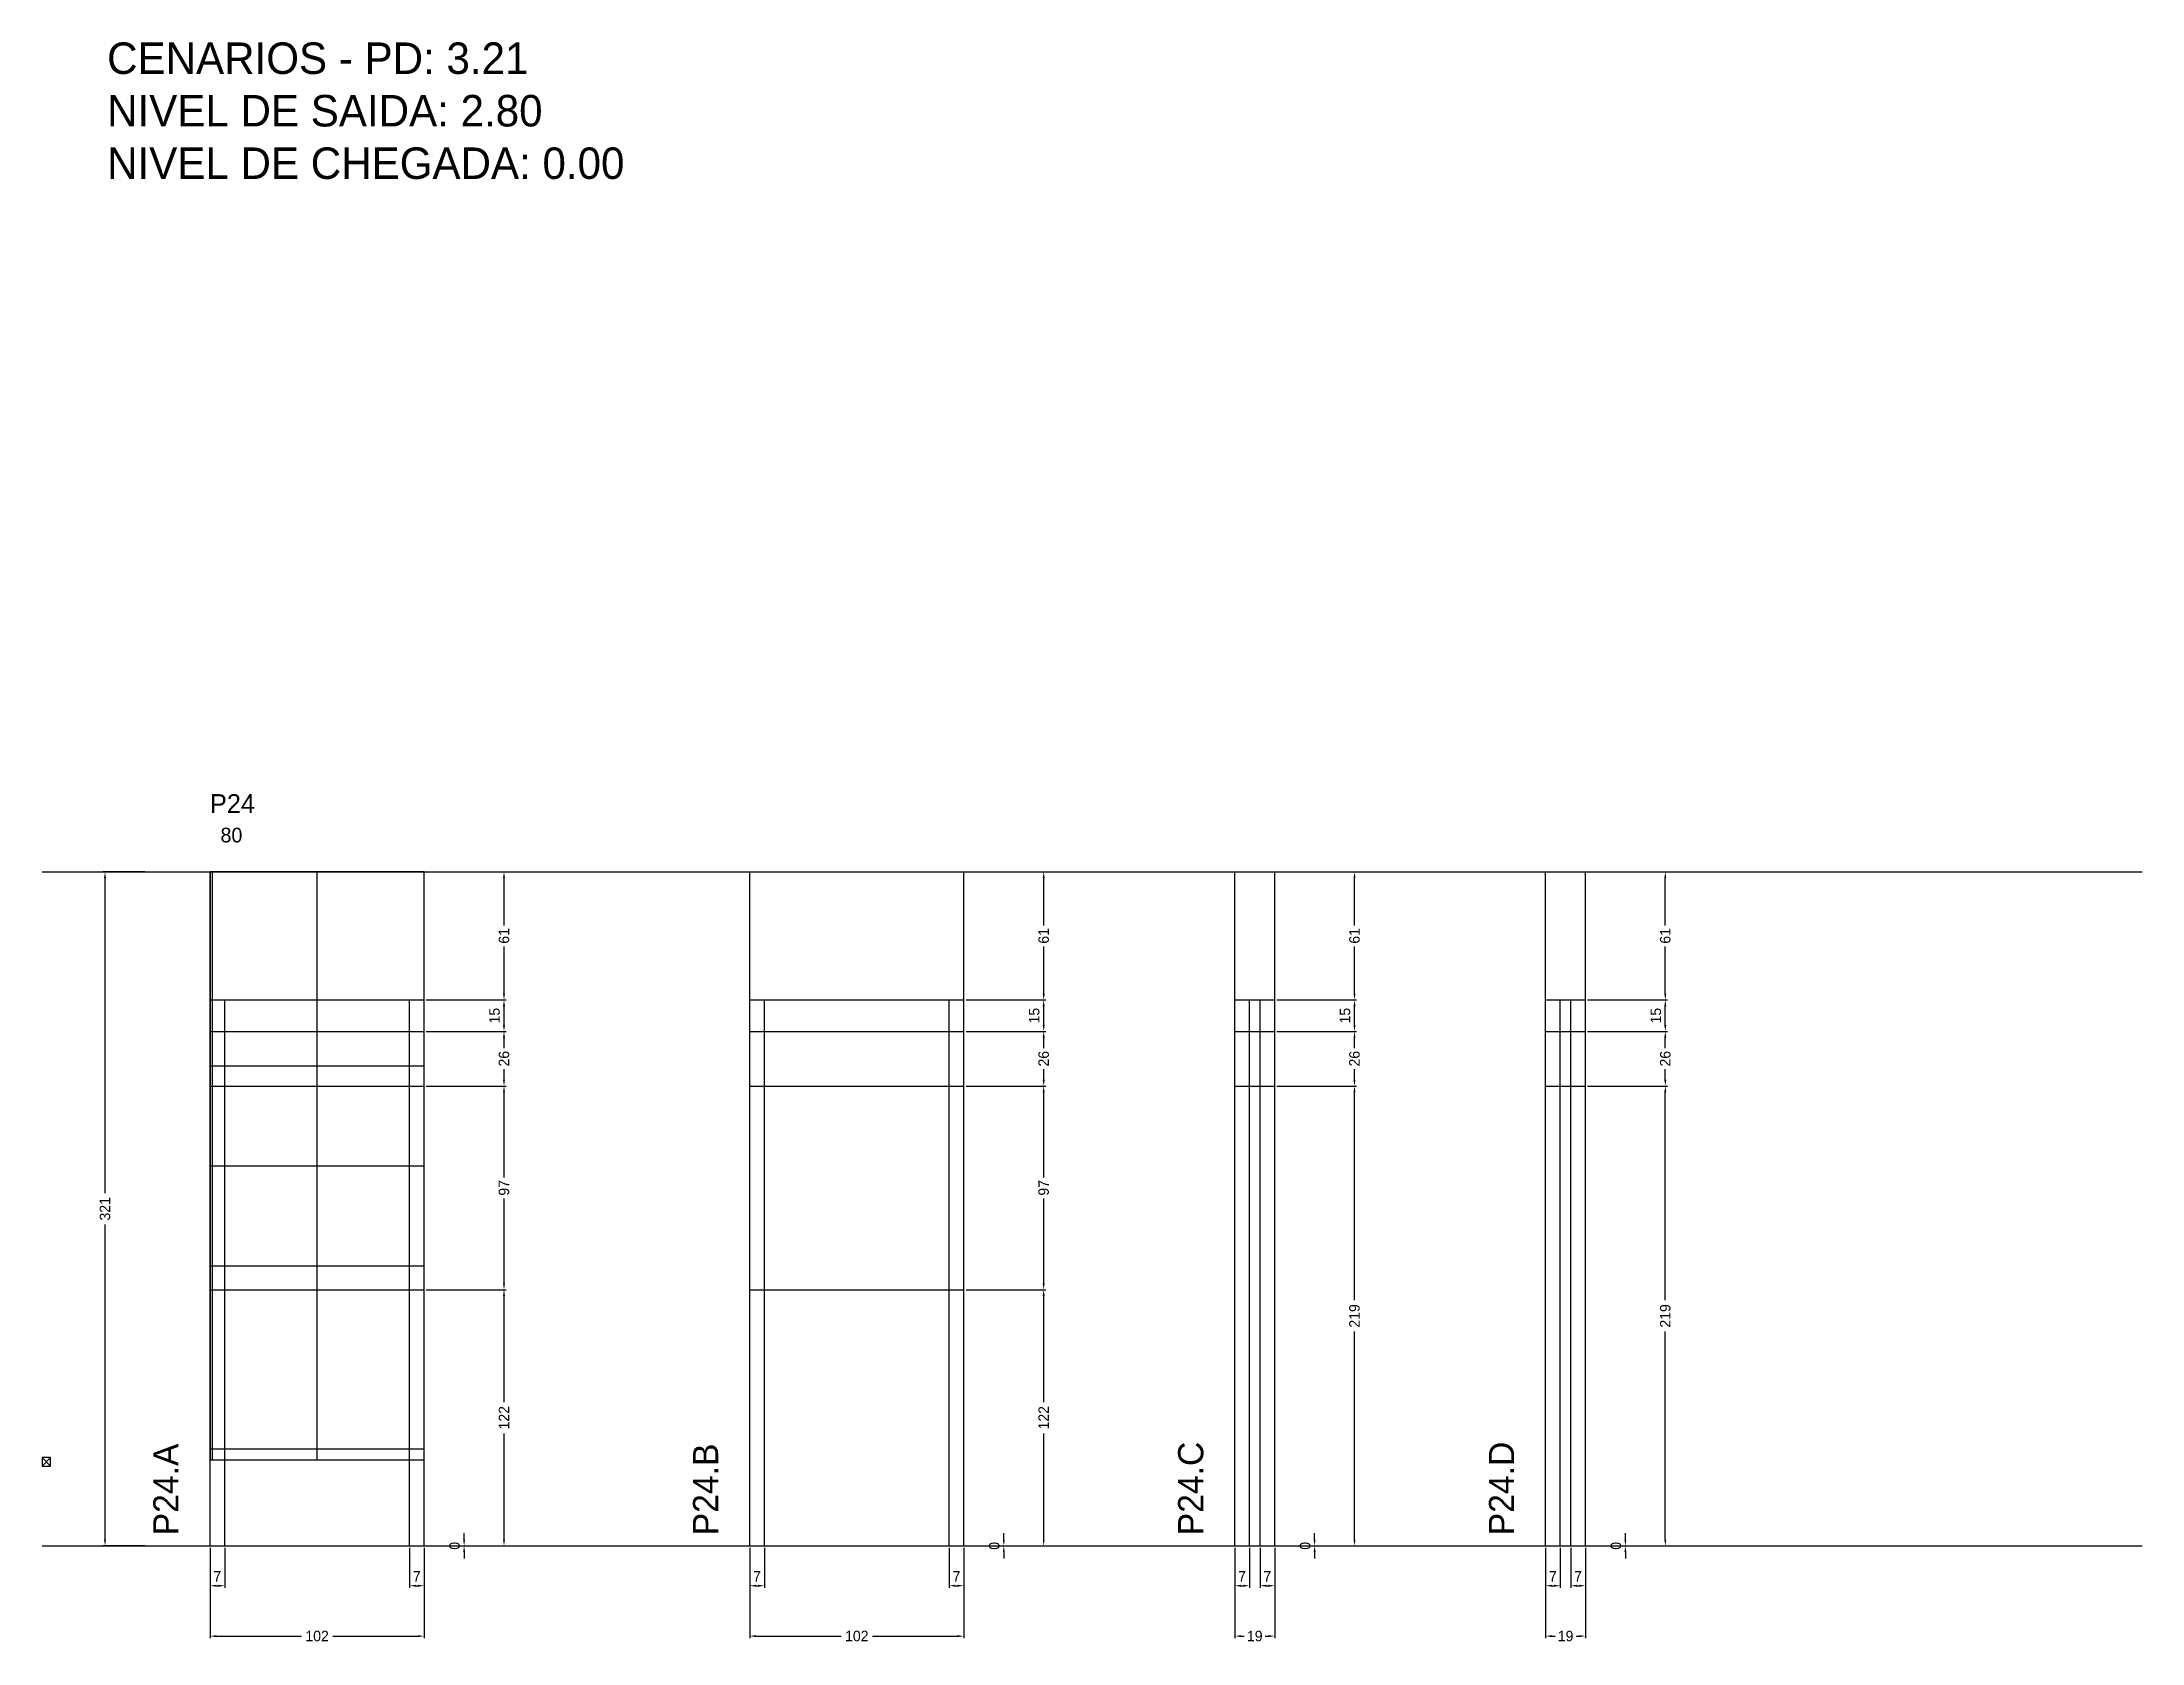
# Model space of a CAD drawing. Header units: centimetres. Extents: x -8500 to 4297, y -467 to 295.
# Drawn here: x -7000 to -6000, y -467 to 295 of the extents above; entities that cross this region are included whole.
import ezdxf

# ---------------------------------------------------------------- set-up
doc = ezdxf.new("R2010")
doc.units = ezdxf.units.CM
doc.linetypes.add('DASHED', pattern=[2, -2])
for name, color, linetype in [('CHAPA', 140, 'Continuous'), ('COTA', 241, 'Continuous'), ('Madeira', 30, 'Continuous'), ('MEIO_PONT', 160, 'Continuous'), ('NOMENCLATURA', 7, 'Continuous'), ('Nível', 160, 'Continuous'), ('Painéis', 200, 'Continuous'), ('Perfil Metálico', 150, 'Continuous'), ('SARR_2.2x7', 40, 'Continuous'), ('SARRAFO DE PRESSAO', 200, 'Continuous'), ('texto', 7, 'Continuous'), ('TEXTO_GERAL', 7, 'Continuous')]:
    doc.layers.add(name, color=color, linetype=linetype)
doc.dimstyles.new('PAINEL-NOVA', dxfattribs={"dimtxt": 5, "dimasz": 3, "dimexe": 1, "dimexo": 1, "dimgap": 1, "dimtad": 1, "dimcen": 2.5, "dimazin": 3, "dimtfac": 1, "dimtmove": 0, "dimatfit": 3})

msp = doc.modelspace()

# ---------------------------------------------------------------- texts
at = {"layer": 'NOMENCLATURA'}
for s, p in [('CENARIOS - PD: 3.21', (-6969, 280)), ('NIVEL DE SAIDA: 2.80', (-6969, 255)), ('NIVEL DE CHEGADA: 0.00', (-6969, 230))]:
    msp.add_text(s, height=15, dxfattribs=at).set_placement(p)
for s, p in [('P24.A', (-6935, -416)), ('P24.B', (-6678, -416)), ('P24.C', (-6447, -416)), ('P24.D', (-6299, -416))]:
    msp.add_text(s, height=12, rotation=90, dxfattribs=at).set_placement(p)
at = {"layer": 'texto'}
msp.add_text('80', height=7, dxfattribs=at).set_placement((-6915, -86))
at = {"layer": 'TEXTO_GERAL'}
msp.add_text('P24', height=9, dxfattribs=at).set_placement((-6920, -72))

# ---------------------------------------------------------------- blocks, each defined once
blk = doc.blocks.new('_CLOSEDFILLED')
at = {"color": 0, "linetype": 'BYBLOCK'}
blk.add_solid([(-1, 0.16), (0, 0), (-1, -0.16)], dxfattribs=at)
blk = doc.blocks.new('*D1')
for p, q in [((-6951, -100), (-6971, -100)), ((-6970, -253), (-6970, -103)), ((-6970, -418), (-6970, -268)), ((-6951, -421), (-6971, -421))]:
    blk.add_line(p, q)
at = {"layer": 'Defpoints'}
for p in [(-6950, -100), (-6970, -421), (-6950, -421)]:
    blk.add_point(p, dxfattribs=at)
at = {"layer": 'COTA', "xscale": 3, "yscale": 3}
for p, rotation in [((-6970, -100), 90), ((-6970, -421), 270)]:
    blk.add_blockref('_CLOSEDFILLED', p, dxfattribs=dict(at, rotation=rotation))
at = {"layer": 'COTA', "insert": (-6970, -260.5), "char_height": 5, "attachment_point": 5, "rotation": 90}
blk.add_mtext('321', dxfattribs=at)
blk = doc.blocks.new('MULDURA')
at = {"layer": 'Paineis'}
for p, q in [((0, 0), (4, 4)), ((4, 0), (0, 4))]:
    blk.add_line(p, q, dxfattribs=at)
blk.add_lwpolyline([(0, 0), (4, 0), (4, 4), (0, 4)], close=True, dxfattribs=at)
blk = doc.blocks.new('*D3')
at = {"color": 4}
for p, q in [((-6817, -299), (-6779, -299)), ((-6780, -352.5), (-6780, -302)), ((-6780, -418), (-6780, -367.5)), ((-6817, -421), (-6779, -421))]:
    blk.add_line(p, q, dxfattribs=at)
at = {"layer": 'Defpoints'}
for p in [(-6818, -299), (-6818, -421), (-6780, -421)]:
    blk.add_point(p, dxfattribs=at)
at = {"layer": 'COTA', "color": 4, "xscale": 3, "yscale": 3}
for p, rotation in [((-6780, -299), 90), ((-6780, -421), 270)]:
    blk.add_blockref('_CLOSEDFILLED', p, dxfattribs=dict(at, rotation=rotation))
at = {"layer": 'COTA', "color": 4, "insert": (-6780, -360), "char_height": 5, "attachment_point": 5, "rotation": 90}
blk.add_mtext('122', dxfattribs=at)
blk = doc.blocks.new('*D4')
at = {"color": 4}
for p, q in [((-6817, -202), (-6779, -202)), ((-6780, -245.5), (-6780, -205)), ((-6780, -296), (-6780, -255.5)), ((-6817, -299), (-6779, -299))]:
    blk.add_line(p, q, dxfattribs=at)
at = {"layer": 'Defpoints'}
for p in [(-6818, -202), (-6818, -299), (-6780, -299)]:
    blk.add_point(p, dxfattribs=at)
at = {"layer": 'COTA', "color": 4, "xscale": 3, "yscale": 3}
for p, rotation in [((-6780, -202), 90), ((-6780, -299), 270)]:
    blk.add_blockref('_CLOSEDFILLED', p, dxfattribs=dict(at, rotation=rotation))
at = {"layer": 'COTA', "color": 4, "insert": (-6780, -250.5), "char_height": 5, "attachment_point": 5, "rotation": 90}
blk.add_mtext('97', dxfattribs=at)
blk = doc.blocks.new('*D5')
at = {"color": 4}
for p, q in [((-6817, -176), (-6779, -176)), ((-6780, -184), (-6780, -179)), ((-6780, -199), (-6780, -194)), ((-6817, -202), (-6779, -202))]:
    blk.add_line(p, q, dxfattribs=at)
at = {"layer": 'Defpoints'}
for p in [(-6818, -176), (-6818, -202), (-6780, -202)]:
    blk.add_point(p, dxfattribs=at)
at = {"layer": 'COTA', "color": 4, "xscale": 3, "yscale": 3}
for p, rotation in [((-6780, -176), 90), ((-6780, -202), 270)]:
    blk.add_blockref('_CLOSEDFILLED', p, dxfattribs=dict(at, rotation=rotation))
at = {"layer": 'COTA', "color": 4, "insert": (-6780, -189), "char_height": 5, "attachment_point": 5, "rotation": 90}
blk.add_mtext('26', dxfattribs=at)
blk = doc.blocks.new('*D6')
at = {"color": 4}
for p, q in [((-6817, -161), (-6779, -161)), ((-6780, -173), (-6780, -164)), ((-6817, -176), (-6779, -176))]:
    blk.add_line(p, q, dxfattribs=at)
at = {"layer": 'Defpoints'}
for p in [(-6818, -161), (-6818, -176), (-6780, -176)]:
    blk.add_point(p, dxfattribs=at)
at = {"layer": 'COTA', "color": 4, "xscale": 3, "yscale": 3}
for p, rotation in [((-6780, -161), 90), ((-6780, -176), 270)]:
    blk.add_blockref('_CLOSEDFILLED', p, dxfattribs=dict(at, rotation=rotation))
at = {"layer": 'COTA', "color": 4, "insert": (-6784.5, -168.5), "char_height": 5, "attachment_point": 5, "rotation": 90}
blk.add_mtext('15', dxfattribs=at)
blk = doc.blocks.new('*D7')
at = {"color": 4}
for p, q in [((-6817, -100), (-6779, -100)), ((-6780, -125.5), (-6780, -103)), ((-6780, -158), (-6780, -135.5)), ((-6817, -161), (-6779, -161))]:
    blk.add_line(p, q, dxfattribs=at)
at = {"layer": 'Defpoints'}
for p in [(-6818, -100), (-6818, -161), (-6780, -161)]:
    blk.add_point(p, dxfattribs=at)
at = {"layer": 'COTA', "color": 4, "xscale": 3, "yscale": 3}
for p, rotation in [((-6780, -100), 90), ((-6780, -161), 270)]:
    blk.add_blockref('_CLOSEDFILLED', p, dxfattribs=dict(at, rotation=rotation))
at = {"layer": 'COTA', "color": 4, "insert": (-6780, -130.5), "char_height": 5, "attachment_point": 5, "rotation": 90}
blk.add_mtext('61', dxfattribs=at)
blk = doc.blocks.new('*D8')
at = {"color": 4}
for p, q in [((-6920, -422), (-6920, -441)), ((-6913, -422), (-6913, -441)), ((-6917, -440), (-6916, -440))]:
    blk.add_line(p, q, dxfattribs=at)
at = {"layer": 'Defpoints'}
for p in [(-6920, -421), (-6913, -421), (-6920, -440)]:
    blk.add_point(p, dxfattribs=at)
at = {"layer": 'COTA', "color": 4, "xscale": 3, "yscale": 3, "rotation": 180}
blk.add_blockref('_CLOSEDFILLED', (-6920, -440), dxfattribs=at)
at = {"layer": 'COTA', "color": 4, "xscale": 3, "yscale": 3}
blk.add_blockref('_CLOSEDFILLED', (-6913, -440), dxfattribs=at)
at = {"layer": 'COTA', "color": 4, "insert": (-6916.5, -435.5), "char_height": 5, "attachment_point": 5}
blk.add_mtext('7', dxfattribs=at)
blk = doc.blocks.new('*D9')
at = {"color": 4}
for p, q in [((-6825, -422), (-6825, -441)), ((-6818, -422), (-6818, -441)), ((-6822, -440), (-6821, -440))]:
    blk.add_line(p, q, dxfattribs=at)
at = {"layer": 'Defpoints'}
for p in [(-6825, -421), (-6818, -421), (-6825, -440)]:
    blk.add_point(p, dxfattribs=at)
at = {"layer": 'COTA', "color": 4, "xscale": 3, "yscale": 3, "rotation": 180}
blk.add_blockref('_CLOSEDFILLED', (-6825, -440), dxfattribs=at)
at = {"layer": 'COTA', "color": 4, "xscale": 3, "yscale": 3}
blk.add_blockref('_CLOSEDFILLED', (-6818, -440), dxfattribs=at)
at = {"layer": 'COTA', "color": 4, "insert": (-6821.5, -435.5), "char_height": 5, "attachment_point": 5}
blk.add_mtext('7', dxfattribs=at)
blk = doc.blocks.new('*D10')
at = {"color": 4}
for p, q in [((-6920, -422), (-6920, -465)), ((-6818, -422), (-6818, -465)), ((-6917, -464), (-6876.5, -464)), ((-6861.5, -464), (-6821, -464))]:
    blk.add_line(p, q, dxfattribs=at)
at = {"layer": 'Defpoints'}
for p in [(-6920, -421), (-6818, -421), (-6920, -464)]:
    blk.add_point(p, dxfattribs=at)
at = {"layer": 'COTA', "color": 4, "xscale": 3, "yscale": 3, "rotation": 180}
blk.add_blockref('_CLOSEDFILLED', (-6920, -464), dxfattribs=at)
at = {"layer": 'COTA', "color": 4, "xscale": 3, "yscale": 3}
blk.add_blockref('_CLOSEDFILLED', (-6818, -464), dxfattribs=at)
at = {"layer": 'COTA', "color": 4, "insert": (-6869, -464), "char_height": 5, "attachment_point": 5}
blk.add_mtext('102', dxfattribs=at)
blk = doc.blocks.new('*D12')
at = {"color": 4}
for p, q in [((-6560, -299), (-6522, -299)), ((-6523, -352.5), (-6523, -302)), ((-6523, -418), (-6523, -367.5)), ((-6560, -421), (-6522, -421))]:
    blk.add_line(p, q, dxfattribs=at)
at = {"layer": 'Defpoints'}
for p in [(-6561, -299), (-6561, -421), (-6523, -421)]:
    blk.add_point(p, dxfattribs=at)
at = {"layer": 'COTA', "color": 4, "xscale": 3, "yscale": 3}
for p, rotation in [((-6523, -299), 90), ((-6523, -421), 270)]:
    blk.add_blockref('_CLOSEDFILLED', p, dxfattribs=dict(at, rotation=rotation))
at = {"layer": 'COTA', "color": 4, "insert": (-6523, -360), "char_height": 5, "attachment_point": 5, "rotation": 90}
blk.add_mtext('122', dxfattribs=at)
blk = doc.blocks.new('*D13')
at = {"color": 4}
for p, q in [((-6560, -202), (-6522, -202)), ((-6523, -245.5), (-6523, -205)), ((-6523, -296), (-6523, -255.5)), ((-6560, -299), (-6522, -299))]:
    blk.add_line(p, q, dxfattribs=at)
at = {"layer": 'Defpoints'}
for p in [(-6561, -202), (-6561, -299), (-6523, -299)]:
    blk.add_point(p, dxfattribs=at)
at = {"layer": 'COTA', "color": 4, "xscale": 3, "yscale": 3}
for p, rotation in [((-6523, -202), 90), ((-6523, -299), 270)]:
    blk.add_blockref('_CLOSEDFILLED', p, dxfattribs=dict(at, rotation=rotation))
at = {"layer": 'COTA', "color": 4, "insert": (-6523, -250.5), "char_height": 5, "attachment_point": 5, "rotation": 90}
blk.add_mtext('97', dxfattribs=at)
blk = doc.blocks.new('*D14')
at = {"color": 4}
for p, q in [((-6560, -176), (-6522, -176)), ((-6523, -184), (-6523, -179)), ((-6523, -199), (-6523, -194)), ((-6560, -202), (-6522, -202))]:
    blk.add_line(p, q, dxfattribs=at)
at = {"layer": 'Defpoints'}
for p in [(-6561, -176), (-6561, -202), (-6523, -202)]:
    blk.add_point(p, dxfattribs=at)
at = {"layer": 'COTA', "color": 4, "xscale": 3, "yscale": 3}
for p, rotation in [((-6523, -176), 90), ((-6523, -202), 270)]:
    blk.add_blockref('_CLOSEDFILLED', p, dxfattribs=dict(at, rotation=rotation))
at = {"layer": 'COTA', "color": 4, "insert": (-6523, -189), "char_height": 5, "attachment_point": 5, "rotation": 90}
blk.add_mtext('26', dxfattribs=at)
blk = doc.blocks.new('*D15')
at = {"color": 4}
for p, q in [((-6560, -161), (-6522, -161)), ((-6523, -173), (-6523, -164)), ((-6560, -176), (-6522, -176))]:
    blk.add_line(p, q, dxfattribs=at)
at = {"layer": 'Defpoints'}
for p in [(-6561, -161), (-6561, -176), (-6523, -176)]:
    blk.add_point(p, dxfattribs=at)
at = {"layer": 'COTA', "color": 4, "xscale": 3, "yscale": 3}
for p, rotation in [((-6523, -161), 90), ((-6523, -176), 270)]:
    blk.add_blockref('_CLOSEDFILLED', p, dxfattribs=dict(at, rotation=rotation))
at = {"layer": 'COTA', "color": 4, "insert": (-6527.5, -168.5), "char_height": 5, "attachment_point": 5, "rotation": 90}
blk.add_mtext('15', dxfattribs=at)
blk = doc.blocks.new('*D16')
at = {"color": 4}
for p, q in [((-6560, -100), (-6522, -100)), ((-6523, -125.5), (-6523, -103)), ((-6523, -158), (-6523, -135.5)), ((-6560, -161), (-6522, -161))]:
    blk.add_line(p, q, dxfattribs=at)
at = {"layer": 'Defpoints'}
for p in [(-6561, -100), (-6561, -161), (-6523, -161)]:
    blk.add_point(p, dxfattribs=at)
at = {"layer": 'COTA', "color": 4, "xscale": 3, "yscale": 3}
for p, rotation in [((-6523, -100), 90), ((-6523, -161), 270)]:
    blk.add_blockref('_CLOSEDFILLED', p, dxfattribs=dict(at, rotation=rotation))
at = {"layer": 'COTA', "color": 4, "insert": (-6523, -130.5), "char_height": 5, "attachment_point": 5, "rotation": 90}
blk.add_mtext('61', dxfattribs=at)
blk = doc.blocks.new('*D17')
at = {"color": 4}
for p, q in [((-6663, -422), (-6663, -441)), ((-6656, -422), (-6656, -441)), ((-6660, -440), (-6659, -440))]:
    blk.add_line(p, q, dxfattribs=at)
at = {"layer": 'Defpoints'}
for p in [(-6663, -421), (-6656, -421), (-6663, -440)]:
    blk.add_point(p, dxfattribs=at)
at = {"layer": 'COTA', "color": 4, "xscale": 3, "yscale": 3, "rotation": 180}
blk.add_blockref('_CLOSEDFILLED', (-6663, -440), dxfattribs=at)
at = {"layer": 'COTA', "color": 4, "xscale": 3, "yscale": 3}
blk.add_blockref('_CLOSEDFILLED', (-6656, -440), dxfattribs=at)
at = {"layer": 'COTA', "color": 4, "insert": (-6659.5, -435.5), "char_height": 5, "attachment_point": 5}
blk.add_mtext('7', dxfattribs=at)
blk = doc.blocks.new('*D18')
at = {"color": 4}
for p, q in [((-6568, -422), (-6568, -441)), ((-6561, -422), (-6561, -441)), ((-6565, -440), (-6564, -440))]:
    blk.add_line(p, q, dxfattribs=at)
at = {"layer": 'Defpoints'}
for p in [(-6568, -421), (-6561, -421), (-6568, -440)]:
    blk.add_point(p, dxfattribs=at)
at = {"layer": 'COTA', "color": 4, "xscale": 3, "yscale": 3, "rotation": 180}
blk.add_blockref('_CLOSEDFILLED', (-6568, -440), dxfattribs=at)
at = {"layer": 'COTA', "color": 4, "xscale": 3, "yscale": 3}
blk.add_blockref('_CLOSEDFILLED', (-6561, -440), dxfattribs=at)
at = {"layer": 'COTA', "color": 4, "insert": (-6564.5, -435.5), "char_height": 5, "attachment_point": 5}
blk.add_mtext('7', dxfattribs=at)
blk = doc.blocks.new('*D19')
at = {"color": 4}
for p, q in [((-6663, -422), (-6663, -465)), ((-6561, -422), (-6561, -465)), ((-6660, -464), (-6619.5, -464)), ((-6604.5, -464), (-6564, -464))]:
    blk.add_line(p, q, dxfattribs=at)
at = {"layer": 'Defpoints'}
for p in [(-6663, -421), (-6561, -421), (-6663, -464)]:
    blk.add_point(p, dxfattribs=at)
at = {"layer": 'COTA', "color": 4, "xscale": 3, "yscale": 3, "rotation": 180}
blk.add_blockref('_CLOSEDFILLED', (-6663, -464), dxfattribs=at)
at = {"layer": 'COTA', "color": 4, "xscale": 3, "yscale": 3}
blk.add_blockref('_CLOSEDFILLED', (-6561, -464), dxfattribs=at)
at = {"layer": 'COTA', "color": 4, "insert": (-6612, -464), "char_height": 5, "attachment_point": 5}
blk.add_mtext('102', dxfattribs=at)
blk = doc.blocks.new('*D21')
at = {"color": 4}
for p, q in [((-6412, -202), (-6374, -202)), ((-6375, -304), (-6375, -205)), ((-6375, -418), (-6375, -319)), ((-6412, -421), (-6374, -421))]:
    blk.add_line(p, q, dxfattribs=at)
at = {"layer": 'Defpoints'}
for p in [(-6413, -202), (-6413, -421), (-6375, -421)]:
    blk.add_point(p, dxfattribs=at)
at = {"layer": 'COTA', "color": 4, "xscale": 3, "yscale": 3}
for p, rotation in [((-6375, -202), 90), ((-6375, -421), 270)]:
    blk.add_blockref('_CLOSEDFILLED', p, dxfattribs=dict(at, rotation=rotation))
at = {"layer": 'COTA', "color": 4, "insert": (-6375, -311.5), "char_height": 5, "attachment_point": 5, "rotation": 90}
blk.add_mtext('219', dxfattribs=at)
blk = doc.blocks.new('*D22')
at = {"color": 4}
for p, q in [((-6412, -176), (-6374, -176)), ((-6375, -184), (-6375, -179)), ((-6375, -199), (-6375, -194)), ((-6412, -202), (-6374, -202))]:
    blk.add_line(p, q, dxfattribs=at)
at = {"layer": 'Defpoints'}
for p in [(-6413, -176), (-6413, -202), (-6375, -202)]:
    blk.add_point(p, dxfattribs=at)
at = {"layer": 'COTA', "color": 4, "xscale": 3, "yscale": 3}
for p, rotation in [((-6375, -176), 90), ((-6375, -202), 270)]:
    blk.add_blockref('_CLOSEDFILLED', p, dxfattribs=dict(at, rotation=rotation))
at = {"layer": 'COTA', "color": 4, "insert": (-6375, -189), "char_height": 5, "attachment_point": 5, "rotation": 90}
blk.add_mtext('26', dxfattribs=at)
blk = doc.blocks.new('*D23')
at = {"color": 4}
for p, q in [((-6412, -161), (-6374, -161)), ((-6375, -173), (-6375, -164)), ((-6412, -176), (-6374, -176))]:
    blk.add_line(p, q, dxfattribs=at)
at = {"layer": 'Defpoints'}
for p in [(-6413, -161), (-6413, -176), (-6375, -176)]:
    blk.add_point(p, dxfattribs=at)
at = {"layer": 'COTA', "color": 4, "xscale": 3, "yscale": 3}
for p, rotation in [((-6375, -161), 90), ((-6375, -176), 270)]:
    blk.add_blockref('_CLOSEDFILLED', p, dxfattribs=dict(at, rotation=rotation))
at = {"layer": 'COTA', "color": 4, "insert": (-6379.5, -168.5), "char_height": 5, "attachment_point": 5, "rotation": 90}
blk.add_mtext('15', dxfattribs=at)
blk = doc.blocks.new('*D24')
at = {"color": 4}
for p, q in [((-6412, -100), (-6374, -100)), ((-6375, -125.5), (-6375, -103)), ((-6375, -158), (-6375, -135.5)), ((-6412, -161), (-6374, -161))]:
    blk.add_line(p, q, dxfattribs=at)
at = {"layer": 'Defpoints'}
for p in [(-6413, -100), (-6413, -161), (-6375, -161)]:
    blk.add_point(p, dxfattribs=at)
at = {"layer": 'COTA', "color": 4, "xscale": 3, "yscale": 3}
for p, rotation in [((-6375, -100), 90), ((-6375, -161), 270)]:
    blk.add_blockref('_CLOSEDFILLED', p, dxfattribs=dict(at, rotation=rotation))
at = {"layer": 'COTA', "color": 4, "insert": (-6375, -130.5), "char_height": 5, "attachment_point": 5, "rotation": 90}
blk.add_mtext('61', dxfattribs=at)
blk = doc.blocks.new('*D25')
at = {"color": 4}
for p, q in [((-6432, -422), (-6432, -441)), ((-6425, -422), (-6425, -441)), ((-6429, -440), (-6428, -440))]:
    blk.add_line(p, q, dxfattribs=at)
at = {"layer": 'Defpoints'}
for p in [(-6432, -421), (-6425, -421), (-6432, -440)]:
    blk.add_point(p, dxfattribs=at)
at = {"layer": 'COTA', "color": 4, "xscale": 3, "yscale": 3, "rotation": 180}
blk.add_blockref('_CLOSEDFILLED', (-6432, -440), dxfattribs=at)
at = {"layer": 'COTA', "color": 4, "xscale": 3, "yscale": 3}
blk.add_blockref('_CLOSEDFILLED', (-6425, -440), dxfattribs=at)
at = {"layer": 'COTA', "color": 4, "insert": (-6428.5, -435.5), "char_height": 5, "attachment_point": 5}
blk.add_mtext('7', dxfattribs=at)
blk = doc.blocks.new('*D26')
at = {"color": 4}
for p, q in [((-6420, -422), (-6420, -441)), ((-6413, -422), (-6413, -441)), ((-6417, -440), (-6416, -440))]:
    blk.add_line(p, q, dxfattribs=at)
at = {"layer": 'Defpoints'}
for p in [(-6420, -421), (-6413, -421), (-6420, -440)]:
    blk.add_point(p, dxfattribs=at)
at = {"layer": 'COTA', "color": 4, "xscale": 3, "yscale": 3, "rotation": 180}
blk.add_blockref('_CLOSEDFILLED', (-6420, -440), dxfattribs=at)
at = {"layer": 'COTA', "color": 4, "xscale": 3, "yscale": 3}
blk.add_blockref('_CLOSEDFILLED', (-6413, -440), dxfattribs=at)
at = {"layer": 'COTA', "color": 4, "insert": (-6416.5, -435.5), "char_height": 5, "attachment_point": 5}
blk.add_mtext('7', dxfattribs=at)
blk = doc.blocks.new('*D27')
at = {"color": 4}
for p, q in [((-6432, -422), (-6432, -465)), ((-6413, -422), (-6413, -465)), ((-6429, -464), (-6427.5, -464)), ((-6417.5, -464), (-6416, -464))]:
    blk.add_line(p, q, dxfattribs=at)
at = {"layer": 'Defpoints'}
for p in [(-6432, -421), (-6413, -421), (-6432, -464)]:
    blk.add_point(p, dxfattribs=at)
at = {"layer": 'COTA', "color": 4, "xscale": 3, "yscale": 3, "rotation": 180}
blk.add_blockref('_CLOSEDFILLED', (-6432, -464), dxfattribs=at)
at = {"layer": 'COTA', "color": 4, "xscale": 3, "yscale": 3}
blk.add_blockref('_CLOSEDFILLED', (-6413, -464), dxfattribs=at)
at = {"layer": 'COTA', "color": 4, "insert": (-6422.5, -464), "char_height": 5, "attachment_point": 5}
blk.add_mtext('19', dxfattribs=at)
blk = doc.blocks.new('*D29')
at = {"color": 4}
for p, q in [((-6264, -202), (-6226, -202)), ((-6227, -304), (-6227, -205)), ((-6227, -418), (-6227, -319)), ((-6264, -421), (-6226, -421))]:
    blk.add_line(p, q, dxfattribs=at)
at = {"layer": 'Defpoints'}
for p in [(-6265, -202), (-6265, -421), (-6227, -421)]:
    blk.add_point(p, dxfattribs=at)
at = {"layer": 'COTA', "color": 4, "xscale": 3, "yscale": 3}
for p, rotation in [((-6227, -202), 90), ((-6227, -421), 270)]:
    blk.add_blockref('_CLOSEDFILLED', p, dxfattribs=dict(at, rotation=rotation))
at = {"layer": 'COTA', "color": 4, "insert": (-6227, -311.5), "char_height": 5, "attachment_point": 5, "rotation": 90}
blk.add_mtext('219', dxfattribs=at)
blk = doc.blocks.new('*D30')
at = {"color": 4}
for p, q in [((-6264, -176), (-6226, -176)), ((-6227, -184), (-6227, -179)), ((-6227, -199), (-6227, -194)), ((-6264, -202), (-6226, -202))]:
    blk.add_line(p, q, dxfattribs=at)
at = {"layer": 'Defpoints'}
for p in [(-6265, -176), (-6265, -202), (-6227, -202)]:
    blk.add_point(p, dxfattribs=at)
at = {"layer": 'COTA', "color": 4, "xscale": 3, "yscale": 3}
for p, rotation in [((-6227, -176), 90), ((-6227, -202), 270)]:
    blk.add_blockref('_CLOSEDFILLED', p, dxfattribs=dict(at, rotation=rotation))
at = {"layer": 'COTA', "color": 4, "insert": (-6227, -189), "char_height": 5, "attachment_point": 5, "rotation": 90}
blk.add_mtext('26', dxfattribs=at)
blk = doc.blocks.new('*D31')
at = {"color": 4}
for p, q in [((-6264, -161), (-6226, -161)), ((-6227, -173), (-6227, -164)), ((-6264, -176), (-6226, -176))]:
    blk.add_line(p, q, dxfattribs=at)
at = {"layer": 'Defpoints'}
for p in [(-6265, -161), (-6265, -176), (-6227, -176)]:
    blk.add_point(p, dxfattribs=at)
at = {"layer": 'COTA', "color": 4, "xscale": 3, "yscale": 3}
for p, rotation in [((-6227, -161), 90), ((-6227, -176), 270)]:
    blk.add_blockref('_CLOSEDFILLED', p, dxfattribs=dict(at, rotation=rotation))
at = {"layer": 'COTA', "color": 4, "insert": (-6231.5, -168.5), "char_height": 5, "attachment_point": 5, "rotation": 90}
blk.add_mtext('15', dxfattribs=at)
blk = doc.blocks.new('*D32')
at = {"color": 4}
for p, q in [((-6264, -100), (-6226, -100)), ((-6227, -125.5), (-6227, -103)), ((-6227, -158), (-6227, -135.5)), ((-6264, -161), (-6226, -161))]:
    blk.add_line(p, q, dxfattribs=at)
at = {"layer": 'Defpoints'}
for p in [(-6265, -100), (-6265, -161), (-6227, -161)]:
    blk.add_point(p, dxfattribs=at)
at = {"layer": 'COTA', "color": 4, "xscale": 3, "yscale": 3}
for p, rotation in [((-6227, -100), 90), ((-6227, -161), 270)]:
    blk.add_blockref('_CLOSEDFILLED', p, dxfattribs=dict(at, rotation=rotation))
at = {"layer": 'COTA', "color": 4, "insert": (-6227, -130.5), "char_height": 5, "attachment_point": 5, "rotation": 90}
blk.add_mtext('61', dxfattribs=at)
blk = doc.blocks.new('*D33')
at = {"color": 4}
for p, q in [((-6284, -422), (-6284, -441)), ((-6277, -422), (-6277, -441)), ((-6281, -440), (-6280, -440))]:
    blk.add_line(p, q, dxfattribs=at)
at = {"layer": 'Defpoints'}
for p in [(-6284, -421), (-6277, -421), (-6284, -440)]:
    blk.add_point(p, dxfattribs=at)
at = {"layer": 'COTA', "color": 4, "xscale": 3, "yscale": 3, "rotation": 180}
blk.add_blockref('_CLOSEDFILLED', (-6284, -440), dxfattribs=at)
at = {"layer": 'COTA', "color": 4, "xscale": 3, "yscale": 3}
blk.add_blockref('_CLOSEDFILLED', (-6277, -440), dxfattribs=at)
at = {"layer": 'COTA', "color": 4, "insert": (-6280.5, -435.5), "char_height": 5, "attachment_point": 5}
blk.add_mtext('7', dxfattribs=at)
blk = doc.blocks.new('*D34')
at = {"color": 4}
for p, q in [((-6272, -422), (-6272, -441)), ((-6265, -422), (-6265, -441)), ((-6269, -440), (-6268, -440))]:
    blk.add_line(p, q, dxfattribs=at)
at = {"layer": 'Defpoints'}
for p in [(-6272, -421), (-6265, -421), (-6272, -440)]:
    blk.add_point(p, dxfattribs=at)
at = {"layer": 'COTA', "color": 4, "xscale": 3, "yscale": 3, "rotation": 180}
blk.add_blockref('_CLOSEDFILLED', (-6272, -440), dxfattribs=at)
at = {"layer": 'COTA', "color": 4, "xscale": 3, "yscale": 3}
blk.add_blockref('_CLOSEDFILLED', (-6265, -440), dxfattribs=at)
at = {"layer": 'COTA', "color": 4, "insert": (-6268.5, -435.5), "char_height": 5, "attachment_point": 5}
blk.add_mtext('7', dxfattribs=at)
blk = doc.blocks.new('*D35')
at = {"color": 4}
for p, q in [((-6284, -422), (-6284, -465)), ((-6265, -422), (-6265, -465)), ((-6281, -464), (-6279.5, -464)), ((-6269.5, -464), (-6268, -464))]:
    blk.add_line(p, q, dxfattribs=at)
at = {"layer": 'Defpoints'}
for p in [(-6284, -421), (-6265, -421), (-6284, -464)]:
    blk.add_point(p, dxfattribs=at)
at = {"layer": 'COTA', "color": 4, "xscale": 3, "yscale": 3, "rotation": 180}
blk.add_blockref('_CLOSEDFILLED', (-6284, -464), dxfattribs=at)
at = {"layer": 'COTA', "color": 4, "xscale": 3, "yscale": 3}
blk.add_blockref('_CLOSEDFILLED', (-6265, -464), dxfattribs=at)
at = {"layer": 'COTA', "color": 4, "insert": (-6274.5, -464), "char_height": 5, "attachment_point": 5}
blk.add_mtext('19', dxfattribs=at)

# ---------------------------------------------------------------- dimensions: what is measured, and where the dimension line sits
at = {"layer": 'COTA'}
dim = msp.add_linear_dim(base=(-6970, -421), p1=(-6950, -421), p2=(-6950, -100), angle=90, dimstyle='PAINEL-NOVA', dxfattribs=at)
dim.commit()
dim.dimension.update_dxf_attribs({"geometry": '*D1', "text_midpoint": (-6970, -260.5)})
at = {"layer": 'COTA', "color": 4}
for base, p1, p2, picture, middle in [((-6780, -161), (-6818, -161), (-6818, -100), '*D7', (-6780, -130.5)), ((-6523, -161), (-6561, -161), (-6561, -100), '*D16', (-6523, -130.5)), ((-6375, -161), (-6413, -161), (-6413, -100), '*D24', (-6375, -130.5)), ((-6227, -161), (-6265, -161), (-6265, -100), '*D32', (-6227, -130.5)), ((-6780, -176), (-6818, -176), (-6818, -161), '*D6', (-6784.5, -168.5)), ((-6523, -176), (-6561, -176), (-6561, -161), '*D15', (-6527.5, -168.5)), ((-6375, -176), (-6413, -176), (-6413, -161), '*D23', (-6379.5, -168.5)), ((-6227, -176), (-6265, -176), (-6265, -161), '*D31', (-6231.5, -168.5)), ((-6780, -202), (-6818, -202), (-6818, -176), '*D5', (-6780, -189)), ((-6523, -202), (-6561, -202), (-6561, -176), '*D14', (-6523, -189)), ((-6375, -202), (-6413, -202), (-6413, -176), '*D22', (-6375, -189)), ((-6227, -202), (-6265, -202), (-6265, -176), '*D30', (-6227, -189)), ((-6780, -299), (-6818, -299), (-6818, -202), '*D4', (-6780, -250.5)), ((-6523, -299), (-6561, -299), (-6561, -202), '*D13', (-6523, -250.5)), ((-6375, -421), (-6413, -421), (-6413, -202), '*D21', (-6375, -311.5)), ((-6227, -421), (-6265, -421), (-6265, -202), '*D29', (-6227, -311.5)), ((-6780, -421), (-6818, -421), (-6818, -299), '*D3', (-6780, -360)), ((-6523, -421), (-6561, -421), (-6561, -299), '*D12', (-6523, -360))]:
    dim = msp.add_linear_dim(base=base, p1=p1, p2=p2, angle=90, dimstyle='PAINEL-NOVA', dxfattribs=at)
    dim.commit()
    dim.dimension.update_dxf_attribs({"geometry": picture, "text_midpoint": middle})
for base, p1, p2 in [((-6799, -421), (-6818, -421), (-6818, -421)), ((-6542, -421), (-6561, -421), (-6561, -421)), ((-6394, -421), (-6413, -421), (-6413, -421)), ((-6246, -421), (-6265, -421), (-6265, -421))]:
    msp.add_linear_dim(base=base, p1=p1, p2=p2, angle=90, dimstyle='PAINEL-NOVA', dxfattribs=at).render()
for base, p1, p2, picture, middle in [((-6920, -440), (-6920, -421), (-6913, -421), '*D8', (-6916.5, -435.5)), ((-6920, -464), (-6920, -421), (-6818, -421), '*D10', (-6869, -464)), ((-6825, -440), (-6825, -421), (-6818, -421), '*D9', (-6821.5, -435.5)), ((-6663, -440), (-6663, -421), (-6656, -421), '*D17', (-6659.5, -435.5)), ((-6663, -464), (-6663, -421), (-6561, -421), '*D19', (-6612, -464)), ((-6568, -440), (-6568, -421), (-6561, -421), '*D18', (-6564.5, -435.5)), ((-6432, -440), (-6432, -421), (-6425, -421), '*D25', (-6428.5, -435.5)), ((-6432, -464), (-6432, -421), (-6413, -421), '*D27', (-6422.5, -464)), ((-6420, -440), (-6420, -421), (-6413, -421), '*D26', (-6416.5, -435.5)), ((-6284, -440), (-6284, -421), (-6277, -421), '*D33', (-6280.5, -435.5)), ((-6284, -464), (-6284, -421), (-6265, -421), '*D35', (-6274.5, -464)), ((-6272, -440), (-6272, -421), (-6265, -421), '*D34', (-6268.5, -435.5))]:
    dim = msp.add_linear_dim(base=base, p1=p1, p2=p2, dimstyle='PAINEL-NOVA', dxfattribs=at)
    dim.commit()
    dim.dimension.update_dxf_attribs({"geometry": picture, "text_midpoint": middle})

# ---------------------------------------------------------------- linework, layer by layer
at = {"layer": 'CHAPA'}
msp.add_lwpolyline([(-6920, -380), (-6918.8, -380), (-6918.8, -100), (-6920, -100)], close=True, dxfattribs=at)
at = {"layer": 'COTA'}
for p, q in [((-6920, -161), (-6920, -100)), ((-6920, -100), (-6818, -100)), ((-6818, -161), (-6818, -100)), ((-6663, -161), (-6663, -100)), ((-6663, -100), (-6561, -100)), ((-6561, -161), (-6561, -100)), ((-6432, -161), (-6432, -100)), ((-6432, -100), (-6413, -100)), ((-6413, -161), (-6413, -100)), ((-6284, -161), (-6284, -100)), ((-6284, -100), (-6265, -100)), ((-6265, -161), (-6265, -100))]:
    msp.add_line(p, q, dxfattribs=at)
at = {"layer": 'Madeira'}
for points in [[(-6920, -192.4), (-6818, -192.4)], [(-6920, -287.6), (-6818, -287.6)]]:
    msp.add_lwpolyline(points, dxfattribs=at)
at = {"layer": 'MEIO_PONT'}
msp.add_lwpolyline([(-6920, -240), (-6818, -240)], dxfattribs=at)
at = {"layer": 'Nível', "linetype": 'DASHED'}
for points in [[(-7000, -100), (-6000, -100)], [(-7000, -421), (-6000, -421)]]:
    msp.add_lwpolyline(points, dxfattribs=at)
at = {"layer": 'Painéis'}
for p, q in [((-6920, -161), (-6818, -161)), ((-6920, -421), (-6920, -161)), ((-6818, -421), (-6818, -161)), ((-6663, -161), (-6561, -161)), ((-6663, -421), (-6663, -161)), ((-6561, -421), (-6561, -161)), ((-6432, -161), (-6413, -161)), ((-6432, -421), (-6432, -161)), ((-6413, -421), (-6413, -161)), ((-6284, -161), (-6265, -161)), ((-6284, -421), (-6284, -161)), ((-6265, -421), (-6265, -161)), ((-6920, -176), (-6818, -176)), ((-6663, -176), (-6561, -176)), ((-6432, -176), (-6413, -176)), ((-6284, -176), (-6265, -176)), ((-6920, -202), (-6818, -202)), ((-6663, -202), (-6561, -202)), ((-6432, -202), (-6413, -202)), ((-6284, -202), (-6265, -202)), ((-6920, -299), (-6818, -299)), ((-6663, -299), (-6561, -299)), ((-6920, -421), (-6818, -421)), ((-6663, -421), (-6561, -421)), ((-6432, -421), (-6413, -421)), ((-6284, -421), (-6265, -421))]:
    msp.add_line(p, q, dxfattribs=at)
msp.add_lwpolyline([(-6920, -380), (-6818, -380), (-6818, -100), (-6920, -100)], close=True, dxfattribs=at)
at = {"layer": 'Perfil Metálico'}
msp.add_line((-6869, -380), (-6869, -100), dxfattribs=at)
at = {"layer": 'SARR_2.2x7'}
for points in [[(-6913, -299), (-6913, -161)], [(-6825, -299), (-6825, -161)], [(-6656, -299), (-6656, -161)], [(-6568, -299), (-6568, -161)], [(-6425, -421), (-6425, -161)], [(-6420, -421), (-6420, -161)], [(-6277, -421), (-6277, -161)], [(-6272, -421), (-6272, -161)], [(-6913, -421), (-6913, -299)], [(-6825, -421), (-6825, -299)], [(-6656, -421), (-6656, -299)], [(-6568, -421), (-6568, -299)]]:
    msp.add_lwpolyline(points, dxfattribs=at)
at = {"layer": 'SARRAFO DE PRESSAO'}
msp.add_lwpolyline([(-6920, -380), (-6818, -380), (-6818, -375), (-6920, -375)], close=True, dxfattribs=at)

# ---------------------------------------------------------------- block references
at = {"layer": 'COTA'}
msp.add_blockref('MULDURA', (-7000, -383), dxfattribs=at)

msp.set_redraw_order([(e.dxf.handle, doc.entitydb.next_handle()) for e in msp.query("TEXT MTEXT ATTDEF DIMENSION ARC_DIMENSION")])  # texts and dimensions are drawn at this point

doc.saveas('drawing.dxf')
